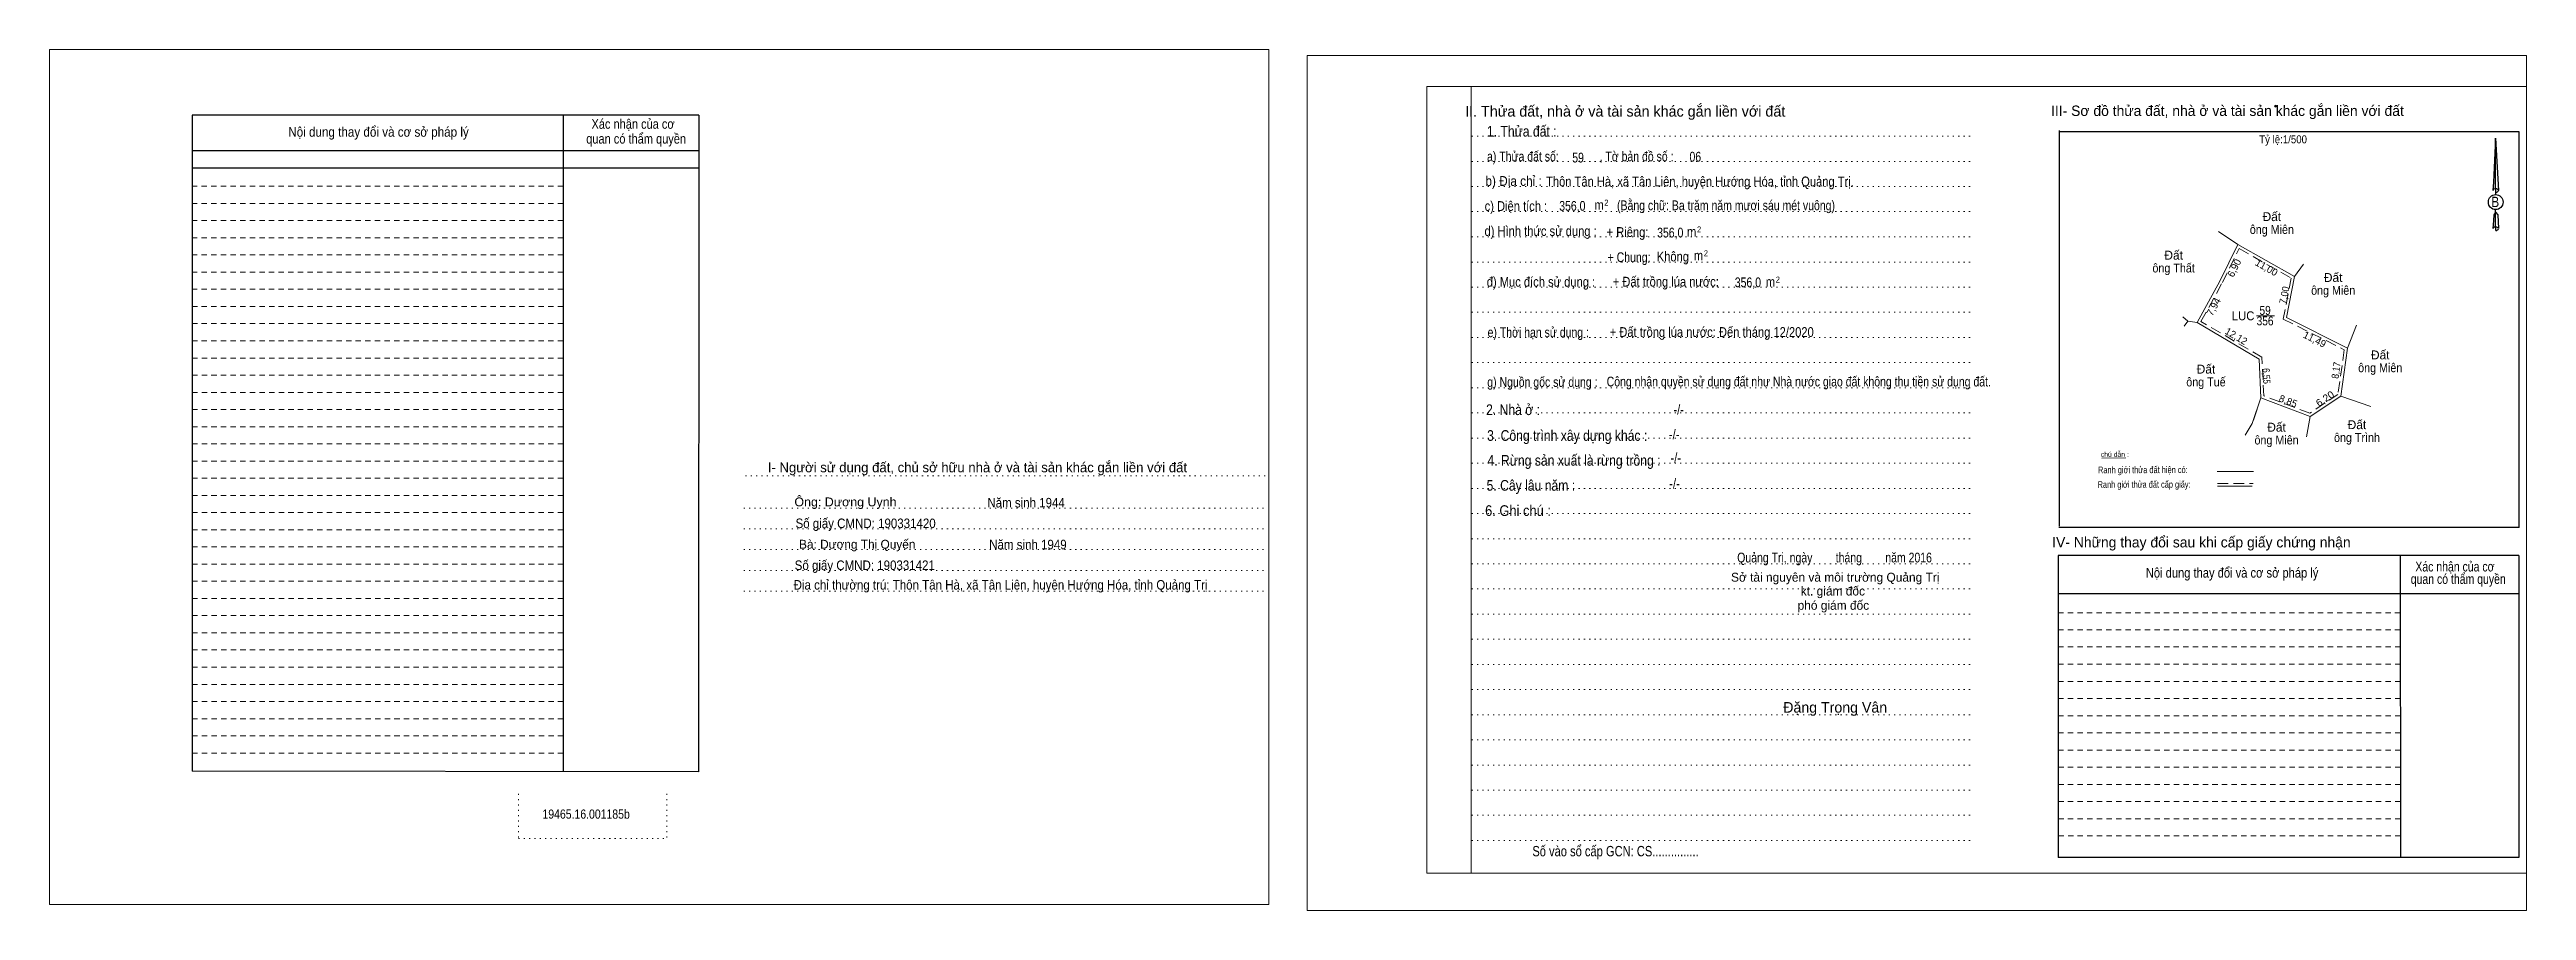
# Model space of a CAD drawing. Header units: metres. Extents: x 549020 to 549925, y 1838819 to 1838971.
# Drawn here: x 549328.9 to 549745.7, y 1838826.1 to 1838971.1 of the extents above; entities that cross this region are included whole.
import ezdxf
from ezdxf.enums import TextEntityAlignment as Align

# ---------------------------------------------------------------- set-up
doc = ezdxf.new("R2010")
doc.units = ezdxf.units.M
doc.header["$LTSCALE"] = 0.6
doc.header["$PDMODE"] = 32
doc.header["$PDSIZE"] = 0.3
for name, pattern in [('DOTTED', [1.5, 0.3, -1.2]), ('MEDIUM_DASHED', [4.5, 3, -1.5]), ('SHORT_DASHED', [2.7, 1.5, -1.2])]:
    doc.linetypes.add(name, pattern=pattern)
for name, color, linetype, lineweight in [('1', 7, 'DOTTED', 13), ('18', 7, 'Continuous', 25), ('2', 7, 'SHORT_DASHED', 13), ('28', 7, 'Continuous', 13), ('55', 7, 'Continuous', 13), ('9', 7, 'Continuous', 13)]:
    doc.layers.add(name, color=color, linetype=linetype, lineweight=lineweight)
doc.layers.add('13', color=7, linetype='Continuous')

msp = doc.modelspace()

# ---------------------------------------------------------------- texts
at = {"layer": '13', "width": 0.8}
msp.add_text('59', height=1.65, dxfattribs=at).set_placement((549586.12, 1838952.04), align=Align.CENTER)
at = {"layer": '18'}
for s, height, p in [('II. Thửa đất, nhà ở và tài sản khác gắn liền với đất', 1.8, (549594.06, 1838959.77)), ('Sở tài nguyên và môi trường Quảng Trị', 1.5, (549629.405, 1838881.44)), ('kt. giám đốc', 1.5, (549629.005, 1838879.11)), ('phó giám đốc', 1.5, (549629.09, 1838876.71)), ('Đặng Trọng Vân', 1.782, (549629.395, 1838859.38))]:
    msp.add_text(s, height=height, dxfattribs=at).set_placement(p, align=Align.CENTER)
for s, height, width, p in [('1. Thửa đất :', 1.8, 0.85, (549576.645, 1838956.4)), ('a) Thửa đất số:              , Tờ bản đồ số : ', 1.65, 0.8, (549586.735, 1838952.24)), ('06', 1.65, 0.8, (549605.85, 1838952.19)), ('b) Địa chỉ : ', 1.65, 0.9, (549575.55, 1838948.1)), (' Thôn Tân Hà, xã Tân Liên, huyện Hướng Hóa, tỉnh Quảng Trị.', 1.65, 0.85, (549606.375, 1838948.02)), ('c) Diện tích :                                                   ', 1.65, 0.85, (549588.945, 1838943.88)), ('356,0', 1.65, 0.8, (549585.155, 1838943.91)), (' m', 1.65, 0.85, (549589.395, 1838944.07)), ('2', 1, 0.75, (549590.885, 1838944.78)), ('(Bằng chữ: Ba trăm năm mươi sáu mét vuông)', 1.65, 0.8, (549611.02, 1838944)), ('B', 1.728, 0.85, (549740.495, 1838944.54)), ('d) Hình thức sử dụng :', 1.65, 0.85, (549579.815, 1838939.67)), ('+ Riêng: ', 1.65, 0.85, (549594.705, 1838939.5)), ('356,0', 1.65, 0.8, (549601.635, 1838939.41)), ('2', 1, 0.75, (549606.485, 1838940.27)), ('       + Chung:', 1.65, 0.8, (549592.985, 1838935.26)), ('Không', 1.65, 0.85, (549602.075, 1838935.38)), (' m', 1.65, 0.85, (549604.975, 1838939.56)), ('2', 1, 0.75, (549607.635, 1838936.26)), ('đ) Mục đích sử dụng :', 1.65, 0.85, (549579.875, 1838931.12)), ('+ Đất trồng lúa nước:', 1.65, 0.85, (549600.885, 1838931.14)), (' m', 1.65, 0.85, (549606.125, 1838935.54)), ('2', 1, 0.75, (549619.745, 1838931.82)), ('356,0', 1.65, 0.8, (549614.705, 1838931.03)), (' m', 1.65, 0.85, (549618.235, 1838931.11)), ('e) Thời hạn sử dụng :', 1.65, 0.8, (549579.42, 1838922.62)), ('+ Đất trồng lúa nước: Đến tháng 12/2020', 1.65, 0.85, (549608.615, 1838922.66)), ('g) Nguồn gốc sử dụng :', 1.65, 0.8, (549580.115, 1838914.25)), ('Công nhận quyền sử dụng đất như Nhà nước giao đất không thu tiền sử dụng đất.', 1.65, 0.8, (549623.27, 1838914.32)), ('2. Nhà ở :', 1.8, 0.85, (549575.175, 1838909.5)), ('3. Công trình xây dựng khác :', 1.8, 0.85, (549584.29, 1838905.16)), ('4. Rừng sản xuất là rừng trồng :', 1.8, 0.85, (549585.435, 1838900.97)), ('5. Cây lâu năm :', 1.8, 0.85, (549578.175, 1838896.76)), ('6. Ghi chú :', 1.8, 0.9, (549576.015, 1838892.51)), ('Quảng Trị, ngày        tháng        năm 2016', 1.65, 0.8, (549629.29, 1838884.68)), ('19465.16.001185b', 1.55, 0.85, (549419.17, 1838841.52)), ('Số vào sổ cấp GCN: CS...............', 1.75, 0.8, (549592.42, 1838835.18))]:
    msp.add_text(s, height=height, dxfattribs=dict(at, width=width)).set_placement(p, align=Align.CENTER)
at = {"layer": '2'}
for s, height, width, p in [('Nội dung thay đổi và cơ sở pháp lý', 1.63, 0.9, (549384.23, 1838956.38)), ('Nội dung thay đổi và cơ sở pháp lý', 1.63, 0.9, (549384.23, 1838956.38)), ('Xác nhận của cơ', 1.63, 0.85, (549427.065, 1838957.72)), ('Xác nhận của cơ', 1.63, 0.85, (549427.065, 1838957.72)), (' quan có thẩm quyền', 1.63, 0.85, (549427.33, 1838955.22)), (' quan có thẩm quyền', 1.63, 0.85, (549427.33, 1838955.22)), ('Tỷ lệ:1/500', 1.35, 0.9, (549704.78, 1838955.27))]:
    msp.add_text(s, height=height, dxfattribs=dict(at, width=width)).set_placement(p, align=Align.CENTER)
at = {"layer": '28'}
for s, height, p in [('III- Sơ đồ thửa đất, nhà ở và tài sản khác gắn liền với đất', 1.75, (549695.415, 1838959.88)), ('I- Người sử dụng đất, chủ sở hữu nhà ở và tài sản khác gắn liền với đất', 1.653, (549485.03, 1838899.86)), ('Bà: Dương Thị Quyến', 1.49, (549464.8, 1838887)), ('IV- Những thay đổi sau khi cấp giấy chứng nhận', 1.75, (549691.035, 1838887.21))]:
    msp.add_text(s, height=height, dxfattribs=at).set_placement(p, align=Align.CENTER)
for s, height, width, p in [('-/-', 1.65, 0.85, (549603.055, 1838909.6)), ('-/-', 1.65, 0.85, (549602.295, 1838905.42)), ('-/-', 1.65, 0.85, (549602.565, 1838901.47)), ('Ông: Dương Uynh', 1.49, 1.05, (549462.82, 1838894.13)), ('Năm sinh 1944', 1.61, 0.9, (549493.22, 1838893.94)), ('-/-', 1.65, 0.85, (549602.355, 1838897.14)), ('Số giấy CMND: 190331420', 1.61, 0.9, (549466.21, 1838890.46)), ('Năm sinh 1949', 1.61, 0.9, (549493.53, 1838886.89)), ('Số giấy CMND: 190331421', 1.61, 0.9, (549466.07, 1838883.4)), ('Nội dung thay đổi và cơ sở pháp lý', 1.65, 0.85, (549696.2, 1838882.12)), (' quan có thẩm quyền', 1.65, 0.8, (549734.015, 1838881.07)), ('Xác nhận của cơ', 1.65, 0.8, (549733.7, 1838883.16)), ('Địa chỉ thường trú: Thôn Tân Hà, xã Tân Liên, huyện Hướng Hóa, tỉnh Quảng Trị', 1.61, 0.9, (549488.925, 1838880.1))]:
    msp.add_text(s, height=height, dxfattribs=dict(at, width=width)).set_placement(p, align=Align.CENTER)
at = {"layer": '55', "width": 0.8}
for s, height, p in [('Ranh giới thửa đất hiện có:', 1.128, (549681.1787, 1838899.7175)), ('Ranh giới thửa đất cấp giấy:', 1.123, (549681.3837, 1838897.2582))]:
    msp.add_text(s, height=height, rotation=0.135, dxfattribs=at).set_placement(p, align=Align.CENTER)
at = {"layer": '55'}
msp.add_text('chú dẫn :', height=0.8284, rotation=359.974, dxfattribs=at).set_placement((549676.4598, 1838902.4689), align=Align.CENTER)
at = {"layer": '9'}
for s, width, p in [('ông Miên', 0.9, (549702.89, 1838940.01)), ('ông Thất', 0.9, (549686.355, 1838933.52)), ('ông Miên', 0.9, (549713.21, 1838929.76)), ('LUC', 0.95, (549698.05, 1838925.47)), ('356', 0.85, (549701.75, 1838924.61)), ('59', 0.85, (549701.75, 1838926.38)), ('ông Miên', 0.9, (549721.13, 1838916.72)), ('ông Tuế', 0.9, (549691.8, 1838914.33)), ('ông Miên', 0.9, (549703.68, 1838904.55)), ('ông Trình', 0.9, (549717.215, 1838904.97))]:
    msp.add_text(s, height=1.5, dxfattribs=dict(at, width=width)).set_placement(p, align=Align.CENTER)
for p in [(549702.89, 1838942.17), (549686.36, 1838935.68), (549713.21, 1838931.92), (549721.13, 1838918.88), (549691.8, 1838916.49), (549703.68, 1838906.71), (549717.21, 1838907.13)]:
    msp.add_text('Đất', height=1.5, dxfattribs=at).set_placement(p, align=Align.CENTER)
for s, rotation, p in [('6,90', 63.955, (549697.1016, 1838934.0066)), ('11,00', 330.43, (549701.6939, 1838933.8308)), ('7,94', 61.177, (549693.6193, 1838927.4607)), ('12,12', 329.498, (549696.5855, 1838922.2564)), ('11,49', 333.257, (549709.825, 1838921.7154)), ('8,85', 339.148, (549705.4214, 1838911.2972))]:
    msp.add_text(s, height=1.2, rotation=rotation, dxfattribs=at).set_placement(p, align=Align.CENTER)
for s, rotation, width, p in [('7,00', 78.706, 0.95, (549705.5681, 1838929.5825)), ('6,55', 272.889, 0.85, (549701.3884, 1838916.0552)), ('8,17', 82.048, 0.9, (549714.2958, 1838916.962)), ('6,20', 33.818, 1.05, (549712.1661, 1838911.7654))]:
    msp.add_text(s, height=1.2, rotation=rotation, dxfattribs=dict(at, width=width)).set_placement(p, align=Align.CENTER)

# ---------------------------------------------------------------- linework, layer by layer
at = {"layer": '1', "linetype": 'Continuous'}
for p, q in [((549560.64, 1838964.86), (549745.74, 1838964.86)), ((549560.64, 1838964.86), (549560.64, 1838832.36)), ((549745.74, 1838964.86), (549745.74, 1838831.25)), ((549560.64, 1838832.36), (549745.74, 1838832.36))]:
    msp.add_line(p, q, dxfattribs=at)
at = {"layer": '1'}
for p, q in [((549568.14, 1838964.86), (549568.14, 1838832.36)), ((549568.14, 1838964.86), (549568.14, 1838832.36)), ((549568.21, 1838956.46), (549652.75, 1838956.46)), ((549568.21, 1838952.22), (549652.75, 1838952.22)), ((549568.21, 1838947.99), (549652.75, 1838947.99)), ((549568.21, 1838943.76), (549652.75, 1838943.76)), ((549568.21, 1838939.52), (549652.75, 1838939.52)), ((549568.21, 1838935.28), (549652.75, 1838935.28)), ((549568.21, 1838931.04), (549652.75, 1838931.04)), ((549568.21, 1838926.82), (549652.75, 1838926.82)), ((549568.21, 1838922.57), (549652.75, 1838922.57)), ((549568.21, 1838918.34), (549652.75, 1838918.34)), ((549568.21, 1838914.1), (549652.75, 1838914.1)), ((549568.21, 1838909.87), (549652.75, 1838909.87)), ((549568.21, 1838905.63), (549652.75, 1838905.63)), ((549568.21, 1838901.4), (549652.75, 1838901.4)), ((549445.99, 1838899.25), (549534.05, 1838899.25)), ((549568.21, 1838897.16), (549652.75, 1838897.16)), ((549445.7, 1838893.84), (549533.75, 1838893.84)), ((549568.21, 1838892.92), (549652.75, 1838892.92)), ((549445.7, 1838890.34), (549533.75, 1838890.34)), ((549568.21, 1838888.68), (549652.75, 1838888.68)), ((549445.7, 1838886.84), (549533.75, 1838886.84)), ((549445.7, 1838883.35), (549533.75, 1838883.35)), ((549568.21, 1838884.45), (549652.75, 1838884.45)), ((549445.7, 1838879.84), (549533.75, 1838879.84)), ((549568.21, 1838880.22), (549652.75, 1838880.22)), ((549568.21, 1838875.98), (549652.75, 1838875.98)), ((549568.21, 1838871.74), (549652.75, 1838871.74)), ((549568.21, 1838867.51), (549652.75, 1838867.51)), ((549568.21, 1838863.28), (549652.75, 1838863.28)), ((549568.21, 1838859.04), (549652.75, 1838859.04)), ((549568.21, 1838854.8), (549652.75, 1838854.8)), ((549568.21, 1838850.56), (549652.75, 1838850.56)), ((549407.77, 1838845.72), (549407.77, 1838838.21)), ((549432.75, 1838845.72), (549432.75, 1838838.21)), ((549568.21, 1838846.34), (549652.75, 1838846.34)), ((549568.21, 1838842.1), (549652.75, 1838842.1)), ((549407.77, 1838838.21), (549432.75, 1838838.21)), ((549568.21, 1838837.86), (549652.75, 1838837.86))]:
    msp.add_line(p, q, dxfattribs=at)
at = {"layer": '1', "linetype": 'Continuous'}
for points in [[(549328.86, 1838827.07), (549534.06, 1838827.07), (549534.06, 1838971.07), (549328.86, 1838971.07)], [(549328.86, 1838971.07), (549534.06, 1838971.07), (549534.06, 1838827.07), (549328.86, 1838827.07)], [(549328.86, 1838827.07), (549534.06, 1838827.07), (549534.06, 1838971.07), (549328.86, 1838971.07)], [(549540.54, 1838826.06), (549745.74, 1838826.06), (549745.74, 1838970.06), (549540.54, 1838970.06)], [(549568.14, 1838964.86), (549745.74, 1838964.86), (549745.74, 1838832.36), (549568.14, 1838832.36)]]:
    msp.add_lwpolyline(points, close=True, dxfattribs=at)
at = {"layer": '18'}
for p, q in [((549740.55, 1838956.16), (549741.02, 1838947.32)), ((549740.55, 1838956.16), (549741.02, 1838947.32)), ((549740.55, 1838956.16), (549741.02, 1838947.32)), ((549740.17, 1838948.7), (549740.09, 1838947.34)), ((549740.55, 1838947.62), (549740.55, 1838947.28)), ((549740.55, 1838947.28), (549740.55, 1838947.02)), ((549740.55, 1838947.02), (549740.55, 1838946.68)), ((549740.55, 1838947.02), (549740.55, 1838946.68)), ((549740.55, 1838947.02), (549740.55, 1838946.68)), ((549741.02, 1838947.32), (549741.02, 1838947.34)), ((549740.55, 1838943.7), (549740.55, 1838944.1)), ((549740.55, 1838943.7), (549740.55, 1838944.1)), ((549740.55, 1838943.7), (549740.55, 1838944.1)), ((549740.55, 1838943.7), (549740.91, 1838943.22)), ((549740.55, 1838943.7), (549740.91, 1838943.22)), ((549740.55, 1838943.7), (549740.91, 1838943.22)), ((549740.55, 1838941.2), (549740.55, 1838940.86)), ((549740.91, 1838943.22), (549741.02, 1838940.9)), ((549740.91, 1838943.22), (549741.02, 1838940.9)), ((549740.91, 1838943.22), (549741.02, 1838940.9)), ((549740.55, 1838940.86), (549740.55, 1838940.6)), ((549741.02, 1838940.9), (549741.02, 1838940.92))]:
    msp.add_line(p, q, dxfattribs=at)
for points in [[(549740.55, 1838947.62), (549740.55, 1838956.16), (549740.17, 1838948.7)], [(549740.55, 1838941.2), (549740.55, 1838943.7), (549740.23, 1838943.22), (549740.17, 1838942.28), (549740.09, 1838940.92)]]:
    msp.add_lwpolyline(points, dxfattribs=at)
msp.add_ellipse((549740.5686, 1838945.3647), major_axis=(0, 1.258), ratio=0.983453, dxfattribs=at)
for centre, start_param, end_param in [((549740.569, 1838947.3032), 1.57079633, 3.07445202), ((549740.569, 1838947.3032), 0.06714063, 1.57079633), ((549740.569, 1838947.3032), 4.71238898, 6.28318531), ((549740.569, 1838940.8827), 2.49106941, 3.07427841), ((549740.569, 1838940.8827), 1.57079633, 2.49106941), ((549740.569, 1838940.8827), 0.06714063, 1.57079633), ((549740.569, 1838940.8827), 4.71238898, 6.28318531)]:
    msp.add_ellipse(centre, major_axis=(0.4535, 0), ratio=0.655448, start_param=start_param, end_param=end_param, dxfattribs=at)
at = {"layer": '2', "linetype": 'Continuous', "lineweight": 25}
for p, q in [((549438.13, 1838960.02), (549352.86, 1838960.02)), ((549352.86, 1838960.02), (549352.86, 1838849.5)), ((549415.29, 1838960.02), (549415.32, 1838849.42)), ((549438.13, 1838953.99), (549352.97, 1838953.99)), ((549438.13, 1838951.1), (549352.97, 1838951.1))]:
    msp.add_line(p, q, dxfattribs=at)
at = {"layer": '2'}
for p, q in [((549415.29, 1838948.04), (549352.85, 1838948.04)), ((549415.29, 1838945.14), (549352.85, 1838945.14)), ((549415.29, 1838945.14), (549352.86, 1838945.14)), ((549415.29, 1838942.25), (549352.86, 1838942.25)), ((549415.29, 1838939.36), (549352.86, 1838939.36)), ((549415.29, 1838936.46), (549352.86, 1838936.46)), ((549415.29, 1838933.57), (549352.86, 1838933.57)), ((549415.29, 1838930.68), (549352.86, 1838930.68)), ((549415.3, 1838927.78), (549352.86, 1838927.78)), ((549415.3, 1838924.9), (549352.86, 1838924.9)), ((549415.3, 1838922), (549352.86, 1838922)), ((549415.31, 1838919.11), (549352.86, 1838919.11)), ((549415.31, 1838916.22), (549352.86, 1838916.22)), ((549415.31, 1838913.32), (549352.86, 1838913.32)), ((549415.31, 1838910.43), (549352.86, 1838910.43)), ((549415.31, 1838907.54), (549352.86, 1838907.54)), ((549415.31, 1838904.64), (549352.86, 1838904.64)), ((549415.31, 1838901.76), (549352.86, 1838901.76)), ((549415.31, 1838898.86), (549352.86, 1838898.86)), ((549415.31, 1838895.97), (549352.86, 1838895.97)), ((549415.31, 1838893.08), (549352.86, 1838893.08)), ((549415.31, 1838890.18), (549352.86, 1838890.18)), ((549415.32, 1838887.29), (549352.86, 1838887.29)), ((549415.32, 1838884.4), (549352.86, 1838884.4)), ((549415.32, 1838881.5), (549352.86, 1838881.5)), ((549415.32, 1838878.61), (549352.86, 1838878.61)), ((549415.33, 1838875.72), (549352.86, 1838875.72)), ((549415.33, 1838872.82), (549352.86, 1838872.82)), ((549724.51, 1838873.32), (549666.95, 1838873.32)), ((549724.52, 1838870.44), (549666.95, 1838870.44)), ((549415.33, 1838869.94), (549352.86, 1838869.94)), ((549415.33, 1838867.04), (549352.86, 1838867.04)), ((549724.52, 1838867.54), (549666.95, 1838867.54)), ((549415.33, 1838864.15), (549352.86, 1838864.15)), ((549724.53, 1838864.65), (549666.95, 1838864.65)), ((549415.33, 1838861.26), (549352.86, 1838861.26)), ((549415.33, 1838858.36), (549352.86, 1838858.36)), ((549724.53, 1838861.76), (549666.95, 1838861.76)), ((549724.53, 1838858.86), (549666.95, 1838858.86)), ((549415.33, 1838855.47), (549352.86, 1838855.47)), ((549724.53, 1838855.97), (549666.95, 1838855.97)), ((549415.33, 1838852.58), (549352.86, 1838852.58)), ((549724.54, 1838853.08), (549666.95, 1838853.08)), ((549724.55, 1838850.18), (549666.95, 1838850.18)), ((549724.55, 1838847.3), (549666.95, 1838847.3)), ((549724.55, 1838844.4), (549666.95, 1838844.4)), ((549724.55, 1838841.51), (549666.95, 1838841.51)), ((549724.56, 1838838.62), (549666.95, 1838838.62))]:
    msp.add_line(p, q, dxfattribs=at)
at = {"layer": '2', "linetype": 'Continuous', "lineweight": 25}
msp.add_lwpolyline([(549438.13, 1838960.02), (549438.08, 1838849.39), (549352.86, 1838849.5)], dxfattribs=at)
at = {"layer": '28', "lineweight": 25}
for p, q in [((549667.08, 1838957.42), (549667.08, 1838890.78)), ((549744.53, 1838890.56), (549667.01, 1838890.56)), ((549724.51, 1838885.86), (549724.56, 1838834.98)), ((549744.46, 1838885.86), (549744.43, 1838834.98)), ((549744.45, 1838879.4), (549666.95, 1838879.4)), ((549744.43, 1838834.98), (549666.95, 1838834.98))]:
    msp.add_line(p, q, dxfattribs=at)
at = {"layer": '28', "linetype": 'SHORT_DASHED'}
msp.add_line((549724.51, 1838876.22), (549666.95, 1838876.22), dxfattribs=at)
at = {"layer": '28', "lineweight": 25}
for points in [[(549744.53, 1838890.56), (549744.53, 1838957.2), (549667.01, 1838957.2)], [(549744.46, 1838885.86), (549666.95, 1838885.86), (549666.95, 1838834.98)]]:
    msp.add_lwpolyline(points, dxfattribs=at)
at = {"layer": '28'}
msp.add_point((549703.49, 1838961.52), dxfattribs=at)
at = {"layer": '55'}
for p, q in [((549674.3, 1838902.27), (549678.34, 1838902.32)), ((549693.75, 1838897.52), (549699.6, 1838897.52)), ((549693.75, 1838897.52), (549699.6, 1838897.52))]:
    msp.add_line(p, q, dxfattribs=at)
at = {"layer": '55', "linetype": 'MEDIUM_DASHED'}
msp.add_line((549693.74, 1838897.96), (549699.74, 1838897.96), dxfattribs=at)
at = {"layer": '9'}
for p, q in [((549693.93, 1838940.39), (549697.15, 1838938.25)), ((549693.93, 1838940.39), (549697.15, 1838938.25)), ((549693.93, 1838940.39), (549697.15, 1838938.25)), ((549697.15, 1838938.25), (549706.72, 1838932.82)), ((549705.35, 1838925.96), (549706.72, 1838932.82)), ((549706.72, 1838932.82), (549708.22, 1838934.9)), ((549690.29, 1838925.09), (549688.77, 1838925.32)), ((549690.29, 1838925.09), (549688.77, 1838925.32)), ((549690.29, 1838925.09), (549688.77, 1838925.32)), ((549690.29, 1838925.09), (549700.73, 1838918.94)), ((549700.32, 1838926.21), (549703.36, 1838926.21)), ((549705.35, 1838925.96), (549715.61, 1838920.79)), ((549715.61, 1838920.79), (549717.16, 1838924.64)), ((549714.48, 1838912.7), (549715.61, 1838920.79)), ((549714.48, 1838912.7), (549715.61, 1838920.79)), ((549700.73, 1838918.94), (549701.06, 1838912.4)), ((549701.06, 1838912.4), (549699.79, 1838908.67)), ((549701.06, 1838912.4), (549709.33, 1838909.25)), ((549714.48, 1838912.7), (549719.53, 1838910.96)), ((549714.48, 1838912.7), (549719.53, 1838910.96)), ((549709.33, 1838909.25), (549708.7, 1838905.84)), ((549693.69, 1838900), (549699.79, 1838900))]:
    msp.add_line(p, q, dxfattribs=at)
for points in [[(549690.29, 1838925.09), (549694.12, 1838932.05), (549697.15, 1838938.25)], [(549690.29, 1838925.09), (549694.12, 1838932.05), (549697.15, 1838938.25)], [(549690.29, 1838925.09), (549694.12, 1838932.05), (549697.15, 1838938.25)], [(549688.15, 1838924.49), (549688.77, 1838925.32), (549687.88, 1838926.06)], [(549709.33, 1838909.25), (549714.48, 1838912.7), (549715.61, 1838920.79)], [(549701.06, 1838912.4), (549699.58, 1838908.06), (549698.42, 1838906.12)], [(549701.06, 1838912.4), (549699.58, 1838908.06), (549698.42, 1838906.12)]]:
    msp.add_lwpolyline(points, dxfattribs=at)
at = {"layer": '9', "linetype": 'MEDIUM_DASHED'}
msp.add_lwpolyline([(549697.37, 1838937.55), (549706.16, 1838932.56), (549704.79, 1838925.68), (549715.07, 1838920.5), (549714.02, 1838912.99), (549709.27, 1838909.81), (549701.54, 1838912.75), (549701.22, 1838919.23), (549690.96, 1838925.27), (549694.56, 1838931.82)], close=True, dxfattribs=at)

msp.set_redraw_order([(e.dxf.handle, doc.entitydb.next_handle()) for e in msp.query("TEXT MTEXT ATTDEF DIMENSION ARC_DIMENSION")])  # texts and dimensions are drawn at this point

doc.saveas('drawing.dxf')
